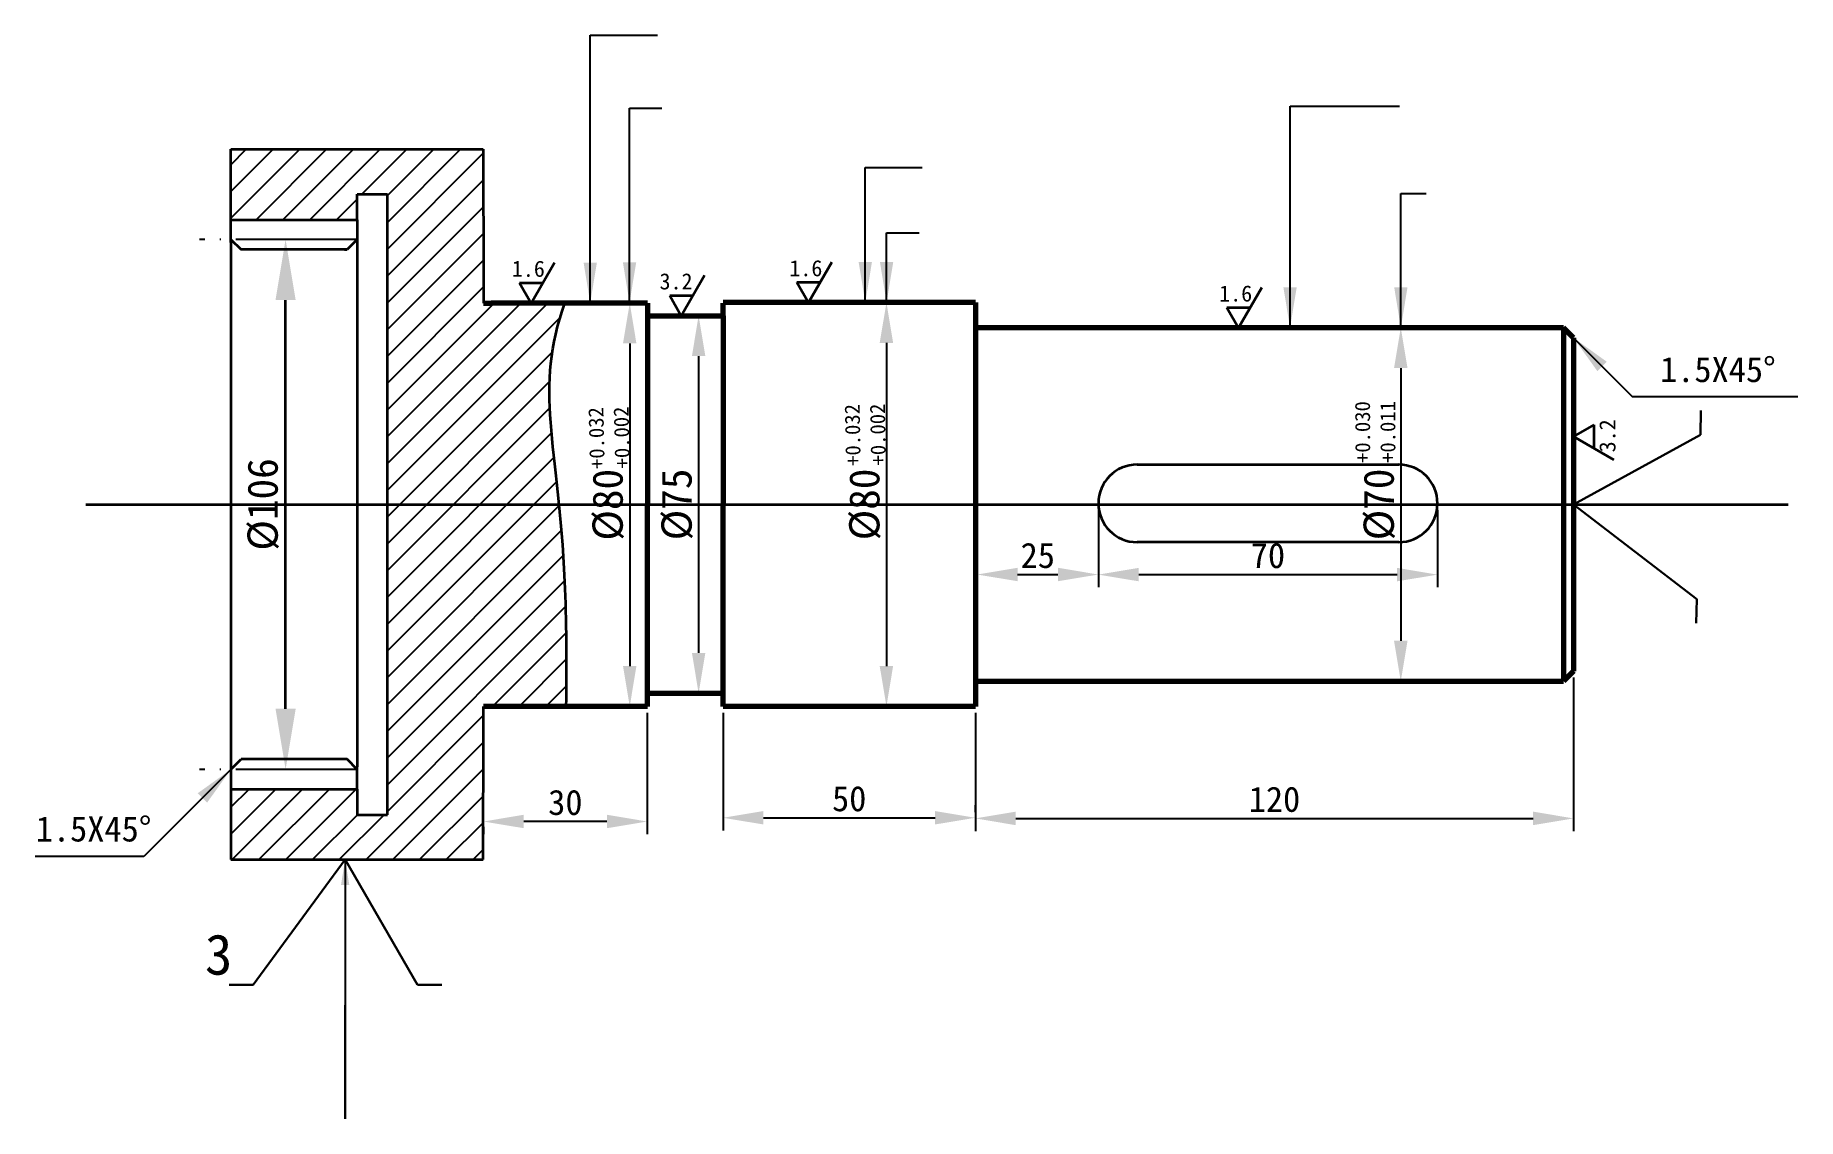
# Model space of a CAD drawing. Header units: millimetres. Extents: x -768 to 1998, y -1210 to -137.
# Drawn here: x 1417.2 to 1591.8, y -1072.5 to -965.2 of the extents above; entities that cross this region are included whole.
import ezdxf

# ---------------------------------------------------------------- set-up
doc = ezdxf.new("R2010")
doc.units = ezdxf.units.MM
doc.header["$LTSCALE"] = 0.5
doc.header["$MEASUREMENT"] = 0
doc.linetypes.add('ACAD_ISO04W100', pattern=[30, 24, -3, 0, -3])
for name, color, linetype, lineweight in [('cu', 7, 'Continuous', 70), ('pou', 7, 'Continuous', 30), ('xi', 7, 'Continuous', 35)]:
    doc.layers.add(name, color=color, linetype=linetype, lineweight=lineweight)
doc.layers.add('中心线', color=255, linetype='ACAD_ISO04W100')
doc.layers.add('尺寸标注', color=255, linetype='Continuous')
doc.styles.get("Standard").update_dxf_attribs({"font": '', "height": 2.5})
doc.styles.get('Standard').set_extended_font_data('SimSun')
doc.dimstyles.new('DIN', dxfattribs={"dimtxt": 2.5, "dimasz": 4, "dimexe": 1.25, "dimexo": 0.625, "dimtad": 1, "dimdec": 4, "dimdsep": 46, "dimlunit": 6, "dimtxsty": 'Standard', "dimcen": 2.5, "dimadec": 0, "dimazin": 0, "dimtfac": 1, "dimtdec": 4, "dimtmove": 0, "dimatfit": 3, "dimfxl": 1, "dimtvp": 1, "dimtolj": 1, "dimtzin": 0, "dimarcsym": 0})
doc.dimstyles.new('ISO-25', dxfattribs={"dimtxt": 2.5, "dimasz": 2.5, "dimexe": 1.25, "dimexo": 0.625, "dimtad": 1, "dimdsep": 46, "dimtxsty": 'Standard', "dimcen": 2.5, "dimadec": 0, "dimazin": 0, "dimtp": 0.5, "dimtm": 0.3, "dimtfac": 1, "dimtmove": 0, "dimatfit": 3, "dimfxl": 1, "dimarcsym": 0})
doc.dimstyles.new('zhijingbiaozhu', dxfattribs={"dimtxt": 4, "dimasz": 4, "dimexe": 1.25, "dimexo": 0.625, "dimtad": 1, "dimtxsty": 'Standard', "dimcen": 2.5, "dimadec": 0, "dimazin": 0, "dimtfac": 1, "dimtmove": 0, "dimatfit": 3, "dimfxl": 1, "dimarcsym": 0})

msp = doc.modelspace()

# ---------------------------------------------------------------- texts
at = {"layer": 'pou', "insert": (1435.41446, -1056.27693), "char_height": 4, "width": 14.4304336, "attachment_point": 5}
msp.add_mtext('3', dxfattribs=at)
at = {"layer": 'xi', "char_height": 2.5, "attachment_point": 5}
for insert, width in [((1583.93733, -998.33066), 18.8794029), ((1423.03045, -1043.82805), 11.5692359)]:
    msp.add_mtext('1.5X45%%D', dxfattribs=dict(at, insert=insert, width=width))
at = {"layer": 'xi', "char_height": 1.5, "attachment_point": 1}
for s, insert, width, rotation in [('+0.032\\P+0.002', (1472.16357, -1008.18291), 17.8283627, 91.3332419), ('+0.032\\P+0.002', (1497.51679, -1007.8699), 17.8283627, 90.9440553), ('+0.030\\P+0.011', (1547.99496, -1007.57638), 69.8095538, 90.2235773)]:
    msp.add_mtext(s, dxfattribs=dict(at, insert=insert, width=width, rotation=rotation))
at = {"layer": 'xi', "insert": (1439.83352, -1011.68054), "char_height": 3, "attachment_point": 5, "rotation": 90}
msp.add_mtext('%%C106', dxfattribs=at)
at = {"layer": 'xi'}
for tag, p in [('1.6', (1464.46242, -989.13428)), ('1.6', (1491.95267, -989.08113)), ('3.2', (1479.09196, -990.38428)), ('1.6', (1534.53579, -991.58476))]:
    msp.add_attdef(tag, p, '', height=1.6, dxfattribs=at)
msp.add_attdef('3.2', (1573.7893, -1006.51781), '', height=1.6, rotation=90, dxfattribs=at)

# ---------------------------------------------------------------- blocks, each defined once
blk = doc.blocks.new('*D17')
at = {"layer": 'Defpoints', "color": 0, "transparency": 16777216}
for p in [(1552.52, -994.18), (1552.52, -1029.18), (1552.52, -1029.18)]:
    blk.add_point(p, dxfattribs=at)
at = {"layer": 'xi', "color": 0, "lineweight": -2, "transparency": 16777216}
for p, q in [((1553.15, -994.18), (1553.77, -994.18)), ((1552.52, -998.18), (1552.52, -1025.18)), ((1551.9, -1029.18), (1551.27, -1029.18))]:
    blk.add_line(p, q, dxfattribs=at)
at = {"layer": 'xi', "color": 0, "transparency": 16777216}
for points in [[(1551.85, -998.18), (1553.19, -998.18), (1552.52, -994.18)], [(1551.85, -1025.18), (1553.19, -1025.18), (1552.52, -1029.18)]]:
    blk.add_solid(points, dxfattribs=at)
at = {"layer": 'xi', "color": 0, "transparency": 16777216, "insert": (1550.4, -1011.68), "char_height": 3, "attachment_point": 5, "rotation": 90}
blk.add_mtext('%%c70', dxfattribs=at)
blk = doc.blocks.new('*D18')
at = {"layer": 'Defpoints', "color": 0, "transparency": 16777216}
for p in [(1501.57, -991.68), (1501.57, -1031.68), (1501.57, -1031.68)]:
    blk.add_point(p, dxfattribs=at)
at = {"layer": 'xi', "color": 0, "lineweight": -2, "transparency": 16777216}
for p, q in [((1500.94, -991.68), (1500.32, -991.68)), ((1501.57, -995.68), (1501.57, -1027.68)), ((1500.94, -1031.68), (1500.32, -1031.68))]:
    blk.add_line(p, q, dxfattribs=at)
at = {"layer": 'xi', "color": 0, "transparency": 16777216}
for points in [[(1500.9, -995.68), (1502.23, -995.68), (1501.57, -991.68)], [(1500.9, -1027.68), (1502.23, -1027.68), (1501.57, -1031.68)]]:
    blk.add_solid(points, dxfattribs=at)
at = {"layer": 'xi', "color": 0, "transparency": 16777216, "insert": (1499.44, -1011.68), "char_height": 3, "attachment_point": 5, "rotation": 90}
blk.add_mtext('%%C80', dxfattribs=at)
blk = doc.blocks.new('*D19')
at = {"layer": 'Defpoints', "color": 0, "transparency": 16777216}
for p in [(1483.58, -992.98), (1482.96, -1030.38), (1483.58, -1030.38)]:
    blk.add_point(p, dxfattribs=at)
at = {"layer": 'xi', "color": 0, "lineweight": -2, "transparency": 16777216}
for p, q in [((1482.96, -992.98), (1481.71, -992.98)), ((1482.96, -996.98), (1482.96, -1026.38)), ((1482.96, -1030.38), (1481.71, -1030.38))]:
    blk.add_line(p, q, dxfattribs=at)
at = {"layer": 'xi', "color": 0, "transparency": 16777216}
for points in [[(1482.3, -996.98), (1483.63, -996.98), (1482.96, -992.98)], [(1482.3, -1026.38), (1483.63, -1026.38), (1482.96, -1030.38)]]:
    blk.add_solid(points, dxfattribs=at)
at = {"layer": 'xi', "color": 0, "transparency": 16777216, "insert": (1480.84, -1011.68), "char_height": 3, "attachment_point": 5, "rotation": 90}
blk.add_mtext('%%c75', dxfattribs=at)
blk = doc.blocks.new('*D20')
at = {"layer": 'Defpoints', "color": 0, "transparency": 16777216}
for p in [(1476.14, -991.73), (1476.14, -1031.68), (1476.14, -1031.68)]:
    blk.add_point(p, dxfattribs=at)
at = {"layer": 'xi', "color": 0, "lineweight": -2, "transparency": 16777216}
for p, q in [((1475.51, -991.73), (1474.89, -991.73)), ((1476.14, -995.73), (1476.14, -1027.68)), ((1475.51, -1031.68), (1474.89, -1031.68))]:
    blk.add_line(p, q, dxfattribs=at)
at = {"layer": 'xi', "color": 0, "transparency": 16777216}
for points in [[(1475.47, -995.73), (1476.8, -995.73), (1476.14, -991.73)], [(1475.47, -1027.68), (1476.8, -1027.68), (1476.14, -1031.68)]]:
    blk.add_solid(points, dxfattribs=at)
at = {"layer": 'xi', "color": 0, "transparency": 16777216, "insert": (1474.01, -1011.71), "char_height": 3, "attachment_point": 5, "rotation": 90}
blk.add_mtext('%%c80', dxfattribs=at)
blk = doc.blocks.new('*D21')
at = {"layer": 'Defpoints', "color": 0, "transparency": 16777216}
for p in [(1569.63, -1028.18), (1510.38, -1031.68), (1569.63, -1042.77)]:
    blk.add_point(p, dxfattribs=at)
at = {"layer": 'xi', "color": 0, "lineweight": -2, "transparency": 16777216}
for p, q in [((1569.63, -1028.81), (1569.63, -1044.02)), ((1510.38, -1032.31), (1510.38, -1044.02)), ((1514.38, -1042.77), (1565.63, -1042.77))]:
    blk.add_line(p, q, dxfattribs=at)
at = {"layer": 'xi', "color": 0, "transparency": 16777216}
for points in [[(1514.38, -1042.1), (1514.38, -1043.44), (1510.38, -1042.77)], [(1565.63, -1042.1), (1565.63, -1043.44), (1569.63, -1042.77)]]:
    blk.add_solid(points, dxfattribs=at)
at = {"layer": 'xi', "color": 0, "transparency": 16777216, "insert": (1540.01, -1040.89), "char_height": 2.5, "attachment_point": 5}
blk.add_mtext('\\A1;120', dxfattribs=at)
blk = doc.blocks.new('*D22')
at = {"layer": 'Defpoints', "color": 0, "transparency": 16777216}
for p in [(1485.38, -1031.68), (1510.38, -1042.71), (1510.38, -1042.77)]:
    blk.add_point(p, dxfattribs=at)
at = {"layer": 'xi', "color": 0, "lineweight": -2, "transparency": 16777216}
for p, q in [((1485.38, -1032.31), (1485.38, -1043.96)), ((1510.38, -1042.14), (1510.38, -1041.46)), ((1489.38, -1042.71), (1506.38, -1042.71))]:
    blk.add_line(p, q, dxfattribs=at)
at = {"layer": 'xi', "color": 0, "transparency": 16777216}
for points in [[(1489.38, -1042.04), (1489.38, -1043.37), (1485.38, -1042.71)], [(1506.38, -1042.04), (1506.38, -1043.37), (1510.38, -1042.71)]]:
    blk.add_solid(points, dxfattribs=at)
at = {"layer": 'xi', "color": 0, "transparency": 16777216, "insert": (1497.88, -1040.83), "char_height": 2.5, "attachment_point": 5}
blk.add_mtext('\\A1;50', dxfattribs=at)
blk = doc.blocks.new('*D23')
at = {"layer": 'Defpoints', "color": 0, "transparency": 16777216}
for p in [(1477.88, -1031.68), (1461.64, -1042.98), (1461.64, -1043.08)]:
    blk.add_point(p, dxfattribs=at)
at = {"layer": 'xi', "color": 0, "lineweight": -2, "transparency": 16777216}
for p, q in [((1477.88, -1032.31), (1477.88, -1044.33)), ((1461.64, -1043.61), (1461.64, -1044.33)), ((1473.88, -1043.08), (1465.64, -1043.08))]:
    blk.add_line(p, q, dxfattribs=at)
at = {"layer": 'xi', "color": 0, "transparency": 16777216}
for points in [[(1465.64, -1042.41), (1465.64, -1043.74), (1461.64, -1043.08)], [(1473.88, -1042.41), (1473.88, -1043.74), (1477.88, -1043.08)]]:
    blk.add_solid(points, dxfattribs=at)
at = {"layer": 'xi', "color": 0, "transparency": 16777216, "insert": (1469.76, -1041.2), "char_height": 2.5, "attachment_point": 5}
blk.add_mtext('\\A1;30', dxfattribs=at)
blk = doc.blocks.new('*D64')
at = {"layer": 'Defpoints', "color": 0, "transparency": 16777216}
for p in [(1510.56, -1011.57), (1522.56, -1011.57), (1522.56, -1018.62)]:
    blk.add_point(p, dxfattribs=at)
at = {"layer": 'xi', "color": 0, "lineweight": -2, "transparency": 16777216}
for p, q in [((1510.56, -1012.2), (1510.56, -1019.87)), ((1522.56, -1012.2), (1522.56, -1019.87)), ((1514.56, -1018.62), (1518.56, -1018.62))]:
    blk.add_line(p, q, dxfattribs=at)
at = {"layer": 'xi', "color": 0, "transparency": 16777216}
for points in [[(1514.56, -1017.95), (1514.56, -1019.28), (1510.56, -1018.62)], [(1518.56, -1017.95), (1518.56, -1019.28), (1522.56, -1018.62)]]:
    blk.add_solid(points, dxfattribs=at)
at = {"layer": 'xi', "color": 0, "transparency": 16777216, "insert": (1516.56, -1016.74), "char_height": 2.5, "attachment_point": 5}
blk.add_mtext('\\A1;25', dxfattribs=at)
blk = doc.blocks.new('*D65')
at = {"layer": 'Defpoints', "color": 0, "transparency": 16777216}
for p in [(1522.56, -1011.57), (1556.16, -1011.57), (1556.16, -1018.63)]:
    blk.add_point(p, dxfattribs=at)
at = {"layer": 'xi', "color": 0, "lineweight": -2, "transparency": 16777216}
for p, q in [((1522.56, -1012.2), (1522.56, -1019.88)), ((1556.16, -1012.2), (1556.16, -1019.88)), ((1526.56, -1018.63), (1552.16, -1018.63))]:
    blk.add_line(p, q, dxfattribs=at)
at = {"layer": 'xi', "color": 0, "transparency": 16777216}
for points in [[(1526.56, -1017.96), (1526.56, -1019.29), (1522.56, -1018.63)], [(1552.16, -1017.96), (1552.16, -1019.29), (1556.16, -1018.63)]]:
    blk.add_solid(points, dxfattribs=at)
at = {"layer": 'xi', "color": 0, "transparency": 16777216, "insert": (1539.36, -1016.75), "char_height": 2.5, "attachment_point": 5}
blk.add_mtext('\\A1;70', dxfattribs=at)

# ---------------------------------------------------------------- dimensions: what is measured, and where the dimension line sits
at = {"layer": 'xi'}
for base, p1, p2, text, picture, middle in [((1501.56514, -1031.68054), (1501.56514, -991.68054), (1501.56514, -1031.68054), '%%C80', '*D18', (1499.44014, -1011.68054)), ((1476.13611, -1031.68054), (1476.13611, -991.73369), (1476.13611, -1031.68054), '%%c80', '*D20', (1474.01111, -1011.70711)), ((1552.52098, -1029.18053), (1552.52098, -994.18053), (1552.52098, -1029.18053), '%%c70', '*D17', (1550.39598, -1011.68053))]:
    dim = msp.add_linear_dim(base=base, p1=p1, p2=p2, angle=90, text=text, dimstyle='zhijingbiaozhu', override={"dimpost": '%%c<>'}, dxfattribs=at)
    dim.commit()
    dim.dimension.update_dxf_attribs({"geometry": picture, "text_midpoint": middle})
dim = msp.add_aligned_dim(p1=(1483.58282, -992.98369), p2=(1483.58282, -1030.37738), distance=-0.62056, text='%%c75', dimstyle='zhijingbiaozhu', override={"dimpost": '%%c<>'}, dxfattribs=at)
dim.commit()
dim.dimension.update_dxf_attribs({"geometry": '*D19', "text_midpoint": (1480.83726, -1011.68053)})
for base, p1, p2, text, picture, middle in [((1522.56161, -1018.61802), (1510.56161, -1011.57207), (1522.56161, -1011.57207), '25', '*D64', (1516.56161, -1016.74302)), ((1556.16161, -1018.62793), (1522.56161, -1011.57207), (1556.16161, -1011.57207), '70', '*D65', (1539.36161, -1016.75293)), ((1569.63161, -1042.76933), (1510.38161, -1031.68054), (1569.63161, -1028.18053), '120', '*D21', (1540.00661, -1040.89433)), ((1461.63875, -1043.07674), (1477.88161, -1031.68054), (1461.63875, -1042.98458), '30', '*D23', (1469.76018, -1041.20174)), ((1510.38161, -1042.70728), (1485.38161, -1031.68054), (1510.38161, -1042.76933), '50', '*D22', (1497.88161, -1040.83228))]:
    dim = msp.add_linear_dim(base=base, p1=p1, p2=p2, text=text, dimstyle='DIN', dxfattribs=at)
    dim.commit()
    dim.dimension.update_dxf_attribs({"geometry": picture, "text_midpoint": middle})

# ---------------------------------------------------------------- hatches: boundary and pattern name
at = {"layer": '尺寸标注'}
h = msp.add_hatch(dxfattribs=at)
h.set_pattern_fill('ANSI31', color=256, scale=15, style=0)
h.set_pattern_definition([(45, (1063.823, -83.352), (-1.3258252, 1.3258252), [])])
edge = h.paths.add_edge_path()
edge.add_spline(control_points=[(1469.14618, -1011.68054), (1468.29685, -1003.208), (1467.26866, -998.47019), (1469.7166, -991.73369)], knot_values=[71.046357778, 71.046357778, 71.046357778, 71.046357778, 114.655087278, 114.655087278, 114.655087278, 114.655087278], degree=3, periodic=0)
edge.add_line((1469.7166, -991.73369), (1462.40606, -991.73369))
edge.add_line((1462.40606, -991.73369), (1461.65606, -991.73369))
edge.add_line((1461.65606, -991.73369), (1461.65606, -989.74519))
edge.add_line((1461.65606, -989.74519), (1461.63161, -976.50909))
edge.add_line((1461.63161, -976.50909), (1454.13161, -976.50909))
edge.add_line((1454.13161, -976.50909), (1449.13161, -976.50909))
edge.add_line((1449.13161, -976.50909), (1436.63161, -976.50909))
edge.add_line((1436.63161, -976.50909), (1436.63161, -983.48369))
edge.add_line((1436.63161, -983.48369), (1447.88161, -983.48369))
edge.add_line((1447.88161, -983.48369), (1449.13161, -983.48369))
edge.add_line((1449.13161, -983.48369), (1449.13161, -980.95917))
edge.add_line((1449.13161, -980.95917), (1452.13161, -980.95917))
edge.add_line((1452.13161, -980.95917), (1452.13161, -1011.68054))
edge.add_line((1452.13161, -1011.68054), (1469.14618, -1011.68054))
edge = h.paths.add_edge_path()
edge.add_spline(control_points=[(1469.85176, -1031.68054), (1469.92205, -1027.41344), (1469.86023, -1019.69657), (1469.37176, -1013.93086), (1469.14618, -1011.68054)], knot_values=[44.480210993, 44.480210993, 44.480210993, 44.480210993, 59.463784443, 71.046357778, 71.046357778, 71.046357778, 71.046357778], degree=3, periodic=0)
edge.add_line((1469.14618, -1011.68054), (1452.13161, -1011.68054))
edge.add_line((1452.13161, -1011.68054), (1452.13161, -1042.40191))
edge.add_line((1452.13161, -1042.40191), (1449.13161, -1042.40191))
edge.add_line((1449.13161, -1042.40191), (1449.13161, -1039.87622))
edge.add_line((1449.13161, -1039.87622), (1436.63161, -1039.87739))
edge.add_line((1436.63161, -1039.87739), (1436.63161, -1046.85199))
edge.add_line((1436.63161, -1046.85199), (1447.9463, -1046.85199))
edge.add_line((1447.9463, -1046.85199), (1447.94631, -1046.85197))
edge.add_line((1447.94631, -1046.85197), (1447.94632, -1046.85199))
edge.add_line((1447.94632, -1046.85199), (1449.13161, -1046.85199))
edge.add_line((1449.13161, -1046.85199), (1457.88161, -1046.85199))
edge.add_line((1457.88161, -1046.85199), (1461.63161, -1046.85199))
edge.add_line((1461.63161, -1046.85199), (1461.65606, -1033.61589))
edge.add_line((1461.65606, -1033.61589), (1461.65606, -1031.68054))
edge.add_line((1461.65606, -1031.68054), (1462.40606, -1031.68054))
edge.add_line((1462.40606, -1031.68054), (1469.85176, -1031.68054))

# ---------------------------------------------------------------- linework, layer by layer
at = {"layer": 'cu'}
for p, q in [((1510.38161, -991.68054), (1485.38161, -991.68054)), ((1510.38161, -991.68054), (1510.38161, -1031.68054)), ((1461.65606, -991.73369), (1462.40606, -991.73369)), ((1477.88161, -991.73369), (1462.40606, -991.73369)), ((1477.88161, -991.73369), (1477.88161, -1011.68054)), ((1477.88161, -992.98369), (1485.38161, -992.98369)), ((1485.38161, -992.98369), (1485.38161, -991.73369)), ((1485.38161, -992.98369), (1485.38161, -1011.68054)), ((1568.63161, -994.18053), (1510.38161, -994.18053)), ((1569.63161, -995.18053), (1568.63161, -994.18053)), ((1568.63161, -994.18053), (1568.63161, -1029.18053)), ((1569.63161, -995.18053), (1569.63161, -1028.18053)), ((1477.88161, -1031.68054), (1477.88161, -1011.68053)), ((1485.38161, -1031.68054), (1485.38161, -1011.68053)), ((1569.63161, -1028.18053), (1568.63161, -1029.18053)), ((1510.38161, -1029.18053), (1568.63161, -1029.18053)), ((1462.40606, -1031.68054), (1461.65606, -1031.68054)), ((1477.88161, -1031.68054), (1462.40606, -1031.68054)), ((1477.88161, -1030.37738), (1485.38161, -1030.37738)), ((1510.38161, -1031.68054), (1485.38161, -1031.68054))]:
    msp.add_line(p, q, dxfattribs=at)
at = {"layer": 'pou'}
for p, q in [((1582.19608, -1004.78422), (1582.24797, -1002.38478)), ((1582.19608, -1004.78422), (1569.63161, -1011.68054)), ((1569.63161, -1011.68054), (1581.84047, -1021.04302)), ((1581.84047, -1021.04302), (1581.78859, -1023.44246)), ((1447.94631, -1046.85197), (1438.84999, -1059.26041)), ((1455.11268, -1059.2644), (1447.94631, -1046.85197)), ((1438.84999, -1059.26041), (1436.44999, -1059.26042)), ((1455.11268, -1059.2644), (1457.51268, -1059.2644)), ((1447.94634, -1061.2494), (1447.94637, -1072.51271))]:
    msp.add_line(p, q, dxfattribs=at)
at = {"layer": 'xi', "color": 0}
for p, q in [((1436.63161, -983.48369), (1436.63161, -976.50909)), ((1436.63161, -976.50909), (1449.13161, -976.50909)), ((1449.13161, -976.50909), (1454.13161, -976.50909)), ((1449.13161, -983.48369), (1449.13161, -980.95917)), ((1447.88161, -986.44293), (1448.13277, -986.44293)), ((1526.40161, -1007.73207), (1552.32161, -1007.73207)), ((1552.32161, -1015.41207), (1526.40161, -1015.41207)), ((1436.63161, -1039.87739), (1436.63161, -1046.85199)), ((1449.13161, -1039.87739), (1449.13161, -1042.40191)), ((1436.63161, -1046.85199), (1449.13161, -1046.85199)), ((1449.13161, -1046.85199), (1457.88161, -1046.85199))]:
    msp.add_line(p, q, dxfattribs=at)
at = {"layer": 'xi'}
for p, q in [((1454.13161, -976.50909), (1461.63161, -976.50909)), ((1461.63161, -976.50909), (1461.65606, -989.74519)), ((1449.13161, -980.95917), (1452.13161, -980.95917)), ((1452.13161, -1042.40191), (1452.13161, -980.95917)), ((1436.63161, -983.48369), (1447.88161, -983.48369)), ((1436.63161, -985.74573), (1436.63161, -983.48369)), ((1447.88161, -983.48369), (1449.13161, -983.48369)), ((1449.13161, -983.48369), (1449.13161, -985.69293)), ((1436.63161, -985.4441), (1437.63044, -986.44293)), ((1436.63161, -985.74573), (1436.63161, -986.44293)), ((1436.63161, -986.44293), (1436.63161, -1036.91814)), ((1448.13277, -986.44293), (1437.63044, -986.44293)), ((1449.13161, -985.4441), (1448.13277, -986.44293)), ((1449.13161, -985.69293), (1449.13161, -986.44293)), ((1449.13161, -986.44293), (1449.13161, -1036.91814)), ((1466.36159, -991.73368), (1468.67099, -987.73368)), ((1493.85184, -991.68054), (1496.16124, -987.68054)), ((1461.65606, -989.74519), (1461.65606, -991.73369)), ((1465.20689, -989.73368), (1467.51629, -989.73368)), ((1465.20689, -989.73368), (1466.36159, -991.73368)), ((1481.24874, -992.98369), (1483.55815, -988.98369)), ((1492.69714, -989.68054), (1495.00654, -989.68054)), ((1492.69714, -989.68054), (1493.85184, -991.68054)), ((1442.04668, -1031.91698), (1442.04668, -991.4441)), ((1480.09404, -990.98369), (1482.40344, -990.98369)), ((1480.09404, -990.98369), (1481.24874, -992.98369)), ((1536.43496, -994.18417), (1538.74436, -990.18417)), ((1535.28026, -992.18417), (1537.58966, -992.18417)), ((1535.28026, -992.18417), (1536.43496, -994.18417)), ((1571.6316, -1003.78679), (1569.6316, -1004.94149)), ((1571.6316, -1003.78679), (1571.6316, -1006.09619)), ((1569.6316, -1004.94149), (1573.6316, -1007.25089)), ((1461.65606, -1033.61589), (1461.65606, -1031.68054)), ((1461.63161, -1046.85199), (1461.65606, -1033.61589)), ((1436.63161, -1036.91814), (1436.63161, -1037.60199)), ((1436.63161, -1037.91698), (1437.63044, -1036.91814)), ((1448.13277, -1036.91814), (1437.63044, -1036.91814)), ((1449.13161, -1037.91698), (1448.13277, -1036.91814)), ((1449.13161, -1036.91814), (1449.13161, -1037.66698)), ((1436.63161, -1037.60199), (1436.63161, -1039.87739)), ((1449.13161, -1039.87739), (1449.13161, -1037.66698)), ((1436.63424, -1039.87739), (1449.13161, -1039.87622)), ((1449.13161, -1042.40191), (1452.13161, -1042.40191)), ((1454.13161, -1046.85199), (1461.63161, -1046.85199))]:
    msp.add_line(p, q, dxfattribs=at)
at = {"layer": 'xi', "color": 1}
msp.add_line((1422.26147, -1011.68054), (1590.88161, -1011.68054), dxfattribs=at)
at = {"layer": 'xi', "color": 0}
for centre, start, end in [((1526.40161, -1011.57207), 90, 270), ((1552.32161, -1011.57207), 270, 90)]:
    msp.add_arc(centre, 3.84, start, end, dxfattribs=at)
at = {"layer": 'xi'}
msp.add_open_spline([(1469.85176, -1031.68054), (1469.92205, -1027.41344), (1469.75875, -1007.02921), (1466.61848, -1000.25942), (1469.7166, -991.73369)], degree=3, knots=[44.480210993, 44.480210993, 44.480210993, 44.480210993, 59.463784443, 114.655087278, 114.655087278, 114.655087278, 114.655087278], dxfattribs=at)
for points in [[(1443.04668, -991.4441), (1441.04668, -991.4441), (1442.04668, -985.4441)], [(1443.04668, -1031.91698), (1441.04668, -1031.91698), (1442.04668, -1037.91698)]]:
    msp.add_solid(points, dxfattribs=at)
at = {"layer": '中心线'}
for p, q in [((1449.13161, -985.4441), (1433.51717, -985.4441)), ((1449.13161, -1037.91698), (1433.51717, -1037.91698))]:
    msp.add_line(p, q, dxfattribs=at)

msp.set_redraw_order([(e.dxf.handle, doc.entitydb.next_handle()) for e in msp.query("TEXT MTEXT ATTDEF DIMENSION ARC_DIMENSION")])  # texts and dimensions are drawn at this point

# ---------------------------------------------------------------- leaders
at = {"layer": 'pou'}
for points, dimstyle in [([(1541.55169, -994.18053), (1541.55169, -972.23615), (1552.38557, -972.23615)], 'DIN'), ([(1569.63161, -995.18053), (1575.42735, -1000.97627), (1591.84629, -1000.97627)], 'DIN'), ([(1447.9463, -1046.85199), (1447.94634, -1061.38048)], 'ISO-25')]:
    msp.add_leader(points, dimstyle=dimstyle, override={"dimgap": 0.625, "dimtad": 0}, dxfattribs=at)
at = {"layer": 'xi'}
for points, dimstyle in [([(1472.2246, -991.73369), (1472.2246, -965.21438), (1478.88725, -965.21438)], 'DIN'), ([(1476.11869, -991.71243), (1476.11869, -972.44508), (1479.32717, -972.44508)], 'DIN'), ([(1499.47383, -991.68054), (1499.47383, -978.32646), (1505.11554, -978.32646)], 'zhijingbiaozhu'), ([(1552.52782, -994.18053), (1552.52782, -980.86989), (1555.04352, -980.86989)], 'DIN'), ([(1501.58294, -991.68054), (1501.58294, -984.79074), (1504.81279, -984.79074)], 'zhijingbiaozhu'), ([(1436.63161, -1037.91698), (1428.00996, -1046.53862), (1417.24584, -1046.53862)], 'zhijingbiaozhu')]:
    msp.add_leader(points, dimstyle=dimstyle, override={"dimgap": 0.625, "dimtad": 0}, dxfattribs=at)

doc.saveas('drawing.dxf')
